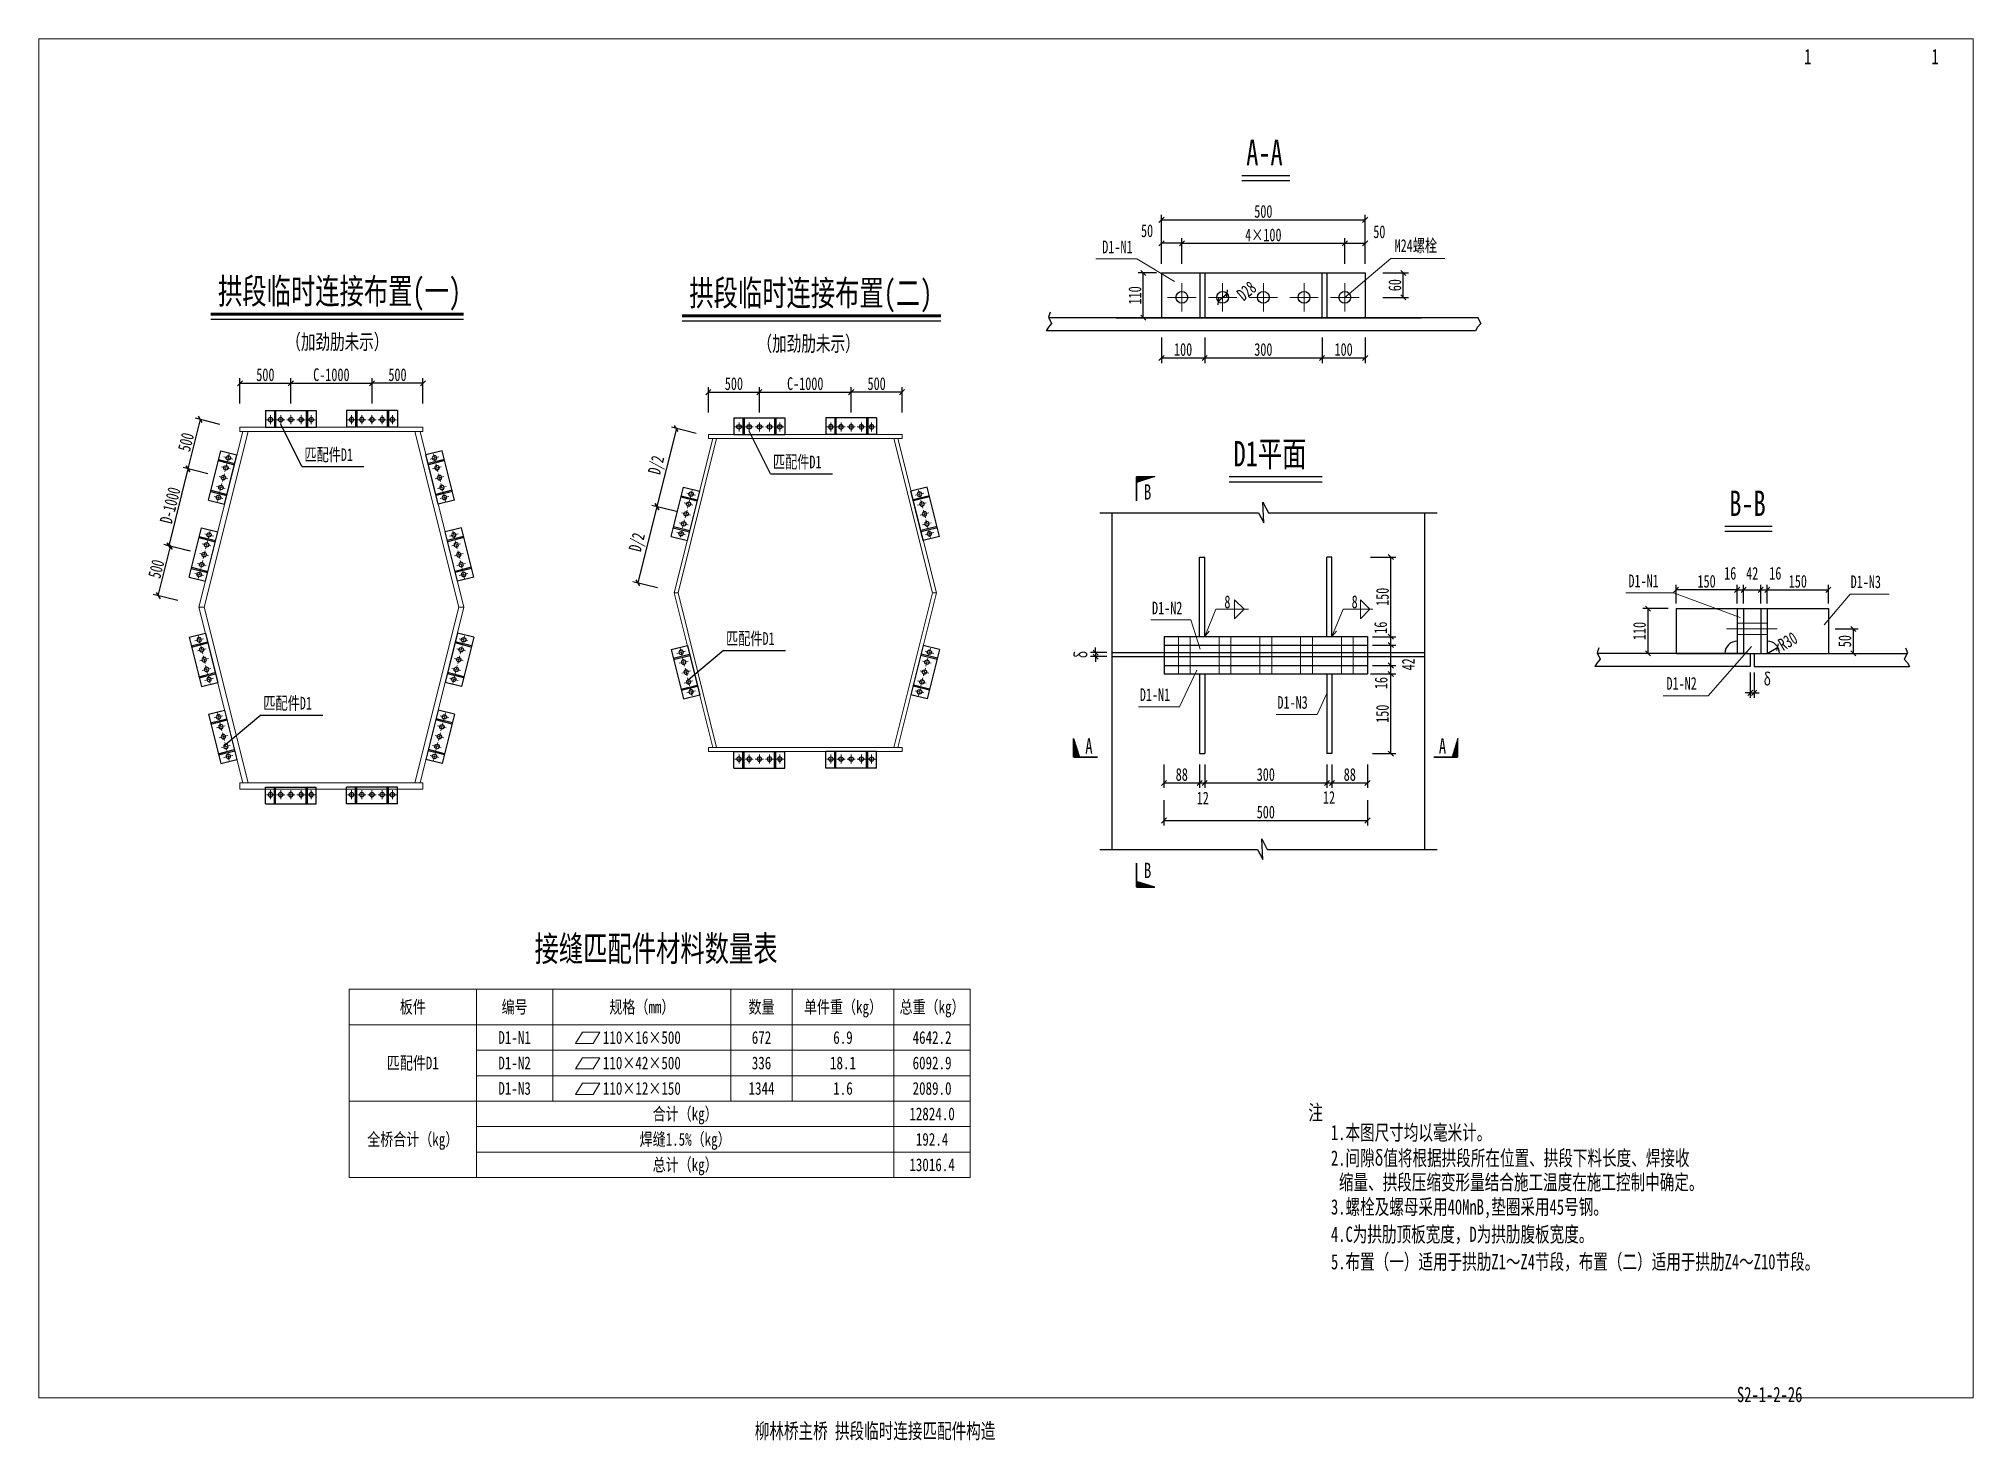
# Paper-space layout '拱段临时连接匹配件构造(一)' of a CAD drawing. Extents: x 481 to 861, y -44 to 232.
# The model-space entities are those that its viewports show. They can reach past a viewport. Long polylines and large blocks are cut down to what shows.
import ezdxf
from ezdxf.enums import TextEntityAlignment as Align

# ---------------------------------------------------------------- set-up
doc = ezdxf.new("R2010")
doc.units = 0
doc.header["$LTSCALE"] = 100
doc.header["$MEASUREMENT"] = 0
doc.linetypes.add('CENTER2', pattern=[1.125, 0.75, -0.125, 0.125, -0.125])
doc.linetypes.add('DASHED2', pattern=[0.375, 0.25, -0.125])
doc.layers.get('0').update_dxf_attribs({"linetype": 'CONTINUOUS'})
doc.layers.get('DEFPOINTS').update_dxf_attribs({"color": 8, "linetype": 'CONTINUOUS'})
for name, color, linetype, lineweight in [('center', 2, 'CENTER2', 13), ('dashed', 2, 'DASHED2', 15), ('text', 7, 'CONTINUOUS', 15), ('文字', 7, 'CONTINUOUS', 15), ('标注', 4, 'CONTINUOUS', 13), ('标题上划线', 6, 'CONTINUOUS', 60), ('横隔板', 6, 'CENTER2', 18), ('轮廓线', 3, 'CONTINUOUS', 25)]:
    doc.layers.add(name, color=color, linetype=linetype, lineweight=lineweight)
doc.styles.add('fs', font='仿宋_GB2312.ttf', dxfattribs={"width": 0.7})
doc.styles.get("Standard").update_dxf_attribs({"font": '仿宋_GB2312.ttf', "width": 0.7})
doc.styles.add('样式 1', font='仿宋_GB2312.ttf', dxfattribs={"width": 0.7})
doc.dimstyles.new('1', dxfattribs={"dimscale": 0, "dimtxt": 2.5, "dimasz": 1, "dimexe": 1, "dimexo": 2.5, "dimgap": 1, "dimtad": 1, "dimdec": 0, "dimlfac": 0.666667, "dimzin": 0, "dimdsep": 46, "dimtxsty": 'Standard', "dimblk": 'OBLIQUE', "dimcen": 0, "dimclrd": 256, "dimclre": 256, "dimadec": 0, "dimazin": 0, "dimtfac": 0.00144, "dimtdec": 0, "dimtofl": 0, "dimtmove": 2, "dimatfit": 3, "dimldrblk": 'OBLIQUE', "dimfxl": 4, "dimfxlon": 1, "dimtolj": 1, "dimtzin": 0, "dimarcsym": 0})

psp = doc.layouts.new('拱段临时连接匹配件构造(一)')

# ---------------------------------------------------------------- texts
at = {"layer": 'text', "style": '样式 1', "width": 0.7}
for s, height, p in [('接缝匹配件材料数量表', 5, (578.63, 50.38)), ('注', 3, (730.63, 19.19)), ('1.本图尺寸均以毫米计。', 3, (735.06, 15.26)), ('2.间隙δ值将根据拱段所在位置、拱段下料长度、焊接收', 3, (735.06, 10.25)), ('缩量、拱段压缩变形量结合施工温度在施工控制中确定。', 3, (736.62, 5.5)), ('3.螺栓及螺母采用40MnB,垫圈采用45号钢。', 3, (735.06, 0.65)), ('4.C为拱肋顶板宽度，D为拱肋腹板宽度。', 3, (735.06, -4.73)), ('5.布置（一）适用于拱肋Z1～Z4节段，布置（二）适用于拱肋Z4～Z10节段。', 3, (735.06, -10.12))]:
    psp.add_text(s, height=height, dxfattribs=at).set_placement(p)
for s, p in [('S2-1-2-26', (821.23, -34.7)), ('柳林桥主桥 拱段临时连接匹配件构造 ', (646.23, -41.8))]:
    psp.add_text(s, height=3, dxfattribs=at).set_placement(p, align=Align.MIDDLE)
at = {"layer": '文字', "linetype": 'Continuous', "style": 'fs', "width": 0.7}
for p in [(828.73, 228.1), (853.73, 228.1)]:
    psp.add_text('1', height=3, dxfattribs=at).set_placement(p, align=Align.MIDDLE)
at = {"layer": '标注', "color": 7, "style": '样式 1', "width": 0.75}
for s, p in [('板件', (554.71, 41.42)), ('编号', (574.71, 41.42)), ('规格（mm）', (599.71, 41.42)), ('数量', (623.21, 41.42)), ('单件重（kg）', (639.21, 41.42)), ('总重（kg）', (656.71, 41.42)), ('D1-N1', (574.71, 35.42)), ('110×16×500', (599.71, 35.42)), ('672', (623.21, 35.42)), ('6.9', (639.21, 35.42)), ('4642.2', (656.71, 35.42)), ('匹配件D1', (554.71, 30.42)), ('D1-N2', (574.71, 30.42)), ('110×42×500', (599.71, 30.42)), ('336', (623.21, 30.42)), ('18.1', (639.21, 30.42)), ('6092.9', (656.71, 30.42)), ('D1-N3', (574.71, 25.42)), ('110×12×150', (599.71, 25.42)), ('1344', (623.21, 25.42)), ('1.6', (639.21, 25.42)), ('2089.0', (656.71, 25.42)), ('合计（kg）', (608.21, 20.42)), ('12824.0', (656.71, 20.42)), ('全桥合计（kg）', (554.71, 15.42)), ('焊缝1.5%（kg）', (608.21, 15.42)), ('192.4', (656.71, 15.42)), ('总计（kg）', (608.21, 10.42)), ('13016.4', (656.71, 10.42))]:
    psp.add_text(s, height=2.5, dxfattribs=at).set_placement(p, align=Align.MIDDLE_CENTER)

msp = doc.modelspace()

# ---------------------------------------------------------------- texts
at = {"layer": 'text', "style": '样式 1', "width": 0.7}
for s, height, p in [('A-A', 250, (13914.1, 13438.6)), ('拱段临时连接布置(一)', 250, (3815.5, 12076.5)), ('拱段临时连接布置(二)', 250, (8444, 12058.6)), ('（加劲肋未示）', 150, (4486.1, 11628.9)), ('（加劲肋未示）', 150, (9114.6, 11611)), ('匹配件D1', 125, (4664.3, 10533)), ('D1平面', 250, (13789.7, 10479.7)), ('匹配件D1', 125, (9265.5, 10462.1)), ('B-B', 250, (18658.6, 9992.9)), ('匹配件D1', 125, (8805, 8727.3)), ('匹配件D1', 125, (4260.6, 8092.6))]:
    msp.add_text(s, height=height, dxfattribs=at).set_placement(p)
at = {"layer": '标注', "style": '样式 1', "width": 0.7}
for s, p in [('D1-N1', (12500.1, 12573.5)), ('M24螺栓', (15371, 12586.5)), ('D1-N1', (17667.3, 9293.6)), ('D1-N3', (19850, 9284.7)), ('D1-N2', (12988.7, 9027.5)), ('8', (13699.2, 9087.7)), ('8', (14949.2, 9087.7)), ('D1-N2', (18040.9, 8286.5)), ('D1-N1', (12868.6, 8176)), ('D1-N3', (14220.1, 8100))]:
    msp.add_text(s, height=125, dxfattribs=at).set_placement(p)

# ---------------------------------------------------------------- blocks, each defined once
blk = doc.blocks.new('_Oblique')
at = {"color": 0, "linetype": 'ByBlock', "lineweight": -2}
blk.add_line((-0.5, -0.5), (0.5, 0.5), dxfattribs=at)
blk = doc.blocks.new('*D29')
at = {"layer": 'DEFPOINTS', "color": 0, "transparency": 16777216}
for p in [(12903, 12380), (13082, 12380), (13082, 11940)]:
    blk.add_point(p, dxfattribs=at)
at = {"layer": '标注', "lineweight": -2, "transparency": 16777216}
for p, q in [((13032, 12380), (12853, 12380)), ((12903, 11940), (12903, 12380)), ((13032, 11940), (12853, 11940))]:
    blk.add_line(p, q, dxfattribs=at)
at = {"layer": '标注', "lineweight": -2, "transparency": 16777216, "xscale": 50.00000001067468, "yscale": 50.00000001067468, "zscale": 50.00000001067468}
for p, rotation in [((12903, 12380), 90), ((12903, 11940), 270)]:
    blk.add_blockref('_Oblique', p, dxfattribs=dict(at, rotation=rotation))
at = {"layer": '标注', "transparency": 16777216, "insert": (12821, 12160), "char_height": 125, "attachment_point": 5, "rotation": 90}
blk.add_mtext('\\A1;110', dxfattribs=at)
blk = doc.blocks.new('*D30')
at = {"layer": 'DEFPOINTS', "color": 0, "transparency": 16777216}
for p in [(13082, 12671), (13082, 12402), (13282, 12402)]:
    blk.add_point(p, dxfattribs=at)
at = {"layer": '标注', "lineweight": -2, "transparency": 16777216}
for p, q in [((13082, 12471), (13082, 12721)), ((13282, 12671), (13082, 12671)), ((13282, 12471), (13282, 12721))]:
    blk.add_line(p, q, dxfattribs=at)
at = {"layer": '标注', "lineweight": -2, "transparency": 16777216, "xscale": 50.00000001067468, "yscale": 50.00000001067468, "zscale": 50.00000001067468, "rotation": 180}
blk.add_blockref('_Oblique', (13082, 12671), dxfattribs=at)
at = {"layer": '标注', "lineweight": -2, "transparency": 16777216, "xscale": 50.00000001067468, "yscale": 50.00000001067468, "zscale": 50.00000001067468}
blk.add_blockref('_Oblique', (13282, 12671), dxfattribs=at)
at = {"layer": '标注', "transparency": 16777216, "insert": (12940, 12794), "char_height": 125, "attachment_point": 5}
blk.add_mtext('\\A1;50', dxfattribs=at)
blk = doc.blocks.new('*D31')
at = {"layer": 'DEFPOINTS', "color": 0, "transparency": 16777216}
for p in [(14882, 12671), (13282, 12402), (14882, 12402)]:
    blk.add_point(p, dxfattribs=at)
at = {"layer": '标注', "lineweight": -2, "transparency": 16777216}
for p, q in [((13282, 12471), (13282, 12721)), ((13282, 12671), (14882, 12671)), ((14882, 12471), (14882, 12721))]:
    blk.add_line(p, q, dxfattribs=at)
at = {"layer": '标注', "lineweight": -2, "transparency": 16777216, "xscale": 50.00000001067468, "yscale": 50.00000001067468, "zscale": 50.00000001067468, "rotation": 180}
blk.add_blockref('_Oblique', (13282, 12671), dxfattribs=at)
at = {"layer": '标注', "lineweight": -2, "transparency": 16777216, "xscale": 50.00000001067468, "yscale": 50.00000001067468, "zscale": 50.00000001067468}
blk.add_blockref('_Oblique', (14882, 12671), dxfattribs=at)
at = {"layer": '标注', "transparency": 16777216, "insert": (14082, 12753), "char_height": 125, "attachment_point": 5}
blk.add_mtext('\\A1;4×100', dxfattribs=at)
blk = doc.blocks.new('*D32')
at = {"layer": 'DEFPOINTS', "color": 0, "transparency": 16777216}
for p in [(15082, 12671), (14882, 12402), (15082, 12402)]:
    blk.add_point(p, dxfattribs=at)
at = {"layer": '标注', "lineweight": -2, "transparency": 16777216}
for p, q in [((14882, 12471), (14882, 12721)), ((14882, 12671), (15082, 12671)), ((15082, 12471), (15082, 12721))]:
    blk.add_line(p, q, dxfattribs=at)
at = {"layer": '标注', "lineweight": -2, "transparency": 16777216, "xscale": 50.00000001067468, "yscale": 50.00000001067468, "zscale": 50.00000001067468, "rotation": 180}
blk.add_blockref('_Oblique', (14882, 12671), dxfattribs=at)
at = {"layer": '标注', "lineweight": -2, "transparency": 16777216, "xscale": 50.00000001067468, "yscale": 50.00000001067468, "zscale": 50.00000001067468}
blk.add_blockref('_Oblique', (15082, 12671), dxfattribs=at)
at = {"layer": '标注', "transparency": 16777216, "insert": (15221, 12784), "char_height": 125, "attachment_point": 5}
blk.add_mtext('\\A1;50', dxfattribs=at)
blk = doc.blocks.new('*D33')
at = {"layer": 'DEFPOINTS', "color": 0, "transparency": 16777216}
for p in [(15082, 12902), (13082, 12452), (15082, 12452)]:
    blk.add_point(p, dxfattribs=at)
at = {"layer": '标注', "lineweight": -2, "transparency": 16777216}
for p, q in [((13082, 12702), (13082, 12952)), ((15082, 12702), (15082, 12952)), ((13082, 12902), (15082, 12902))]:
    blk.add_line(p, q, dxfattribs=at)
at = {"layer": '标注', "lineweight": -2, "transparency": 16777216, "xscale": 50.00000001067468, "yscale": 50.00000001067468, "zscale": 50.00000001067468, "rotation": 180}
blk.add_blockref('_Oblique', (13082, 12902), dxfattribs=at)
at = {"layer": '标注', "lineweight": -2, "transparency": 16777216, "xscale": 50.00000001067468, "yscale": 50.00000001067468, "zscale": 50.00000001067468}
blk.add_blockref('_Oblique', (15082, 12902), dxfattribs=at)
at = {"layer": '标注', "transparency": 16777216, "insert": (14082, 12984), "char_height": 125, "attachment_point": 5}
blk.add_mtext('\\A1;500', dxfattribs=at)
blk = doc.blocks.new('*D34')
at = {"layer": 'DEFPOINTS', "color": 0, "transparency": 16777216}
for p in [(15117, 12380), (15456, 12380), (15117, 12140)]:
    blk.add_point(p, dxfattribs=at)
at = {"layer": '标注', "lineweight": -2, "transparency": 16777216}
for p, q in [((15256, 12380), (15506, 12380)), ((15456, 12140), (15456, 12380)), ((15256, 12140), (15506, 12140))]:
    blk.add_line(p, q, dxfattribs=at)
at = {"layer": '标注', "lineweight": -2, "transparency": 16777216, "xscale": 50.00000001067468, "yscale": 50.00000001067468, "zscale": 50.00000001067468}
for p, rotation in [((15456, 12380), 90), ((15456, 12140), 270)]:
    blk.add_blockref('_Oblique', p, dxfattribs=dict(at, rotation=rotation))
at = {"layer": '标注', "transparency": 16777216, "insert": (15374, 12260), "char_height": 125, "attachment_point": 5, "rotation": 90}
blk.add_mtext('\\A1;60', dxfattribs=at)
blk = doc.blocks.new('*D35')
at = {"layer": 'DEFPOINTS', "color": 0, "transparency": 16777216}
for p in [(18799, 9268), (18735, 9084), (18799, 9084)]:
    blk.add_point(p, dxfattribs=at)
at = {"layer": '标注', "lineweight": -2, "transparency": 16777216}
for p, q in [((18735, 9134), (18735, 9318)), ((18799, 9134), (18799, 9318)), ((18735, 9268), (18799, 9268))]:
    blk.add_line(p, q, dxfattribs=at)
at = {"layer": '标注', "lineweight": -2, "transparency": 16777216, "xscale": 50.00000001067468, "yscale": 50.00000001067468, "zscale": 50.00000001067468, "rotation": 180}
blk.add_blockref('_Oblique', (18735, 9268), dxfattribs=at)
at = {"layer": '标注', "lineweight": -2, "transparency": 16777216, "xscale": 50.00000001067468, "yscale": 50.00000001067468, "zscale": 50.00000001067468}
blk.add_blockref('_Oblique', (18799, 9268), dxfattribs=at)
at = {"layer": '标注', "transparency": 16777216, "insert": (18667, 9430), "char_height": 125, "attachment_point": 5}
blk.add_mtext('\\A1;16', dxfattribs=at)
blk = doc.blocks.new('*D36')
at = {"layer": 'DEFPOINTS', "color": 0, "transparency": 16777216}
for p in [(18967, 9268), (18799, 9084), (18967, 9084)]:
    blk.add_point(p, dxfattribs=at)
at = {"layer": '标注', "lineweight": -2, "transparency": 16777216}
for p, q in [((18799, 9134), (18799, 9318)), ((18967, 9134), (18967, 9318)), ((18799, 9268), (18967, 9268))]:
    blk.add_line(p, q, dxfattribs=at)
at = {"layer": '标注', "lineweight": -2, "transparency": 16777216, "xscale": 50.00000001067468, "yscale": 50.00000001067468, "zscale": 50.00000001067468, "rotation": 180}
blk.add_blockref('_Oblique', (18799, 9268), dxfattribs=at)
at = {"layer": '标注', "lineweight": -2, "transparency": 16777216, "xscale": 50.00000001067468, "yscale": 50.00000001067468, "zscale": 50.00000001067468}
blk.add_blockref('_Oblique', (18967, 9268), dxfattribs=at)
at = {"layer": '标注', "transparency": 16777216, "insert": (18883, 9430), "char_height": 125, "attachment_point": 5}
blk.add_mtext('\\A1;42', dxfattribs=at)
blk = doc.blocks.new('*D37')
at = {"layer": 'DEFPOINTS', "color": 0, "transparency": 16777216}
for p in [(19031, 9268), (18967, 9084), (19031, 9084)]:
    blk.add_point(p, dxfattribs=at)
at = {"layer": '标注', "lineweight": -2, "transparency": 16777216}
for p, q in [((18967, 9134), (18967, 9318)), ((19031, 9134), (19031, 9318)), ((18967, 9268), (19031, 9268))]:
    blk.add_line(p, q, dxfattribs=at)
at = {"layer": '标注', "lineweight": -2, "transparency": 16777216, "xscale": 50.00000001067468, "yscale": 50.00000001067468, "zscale": 50.00000001067468, "rotation": 180}
blk.add_blockref('_Oblique', (18967, 9268), dxfattribs=at)
at = {"layer": '标注', "lineweight": -2, "transparency": 16777216, "xscale": 50.00000001067468, "yscale": 50.00000001067468, "zscale": 50.00000001067468}
blk.add_blockref('_Oblique', (19031, 9268), dxfattribs=at)
at = {"layer": '标注', "transparency": 16777216, "insert": (19110, 9430), "char_height": 125, "attachment_point": 5}
blk.add_mtext('\\A1;16', dxfattribs=at)
blk = doc.blocks.new('*D38')
at = {"layer": 'DEFPOINTS', "color": 0, "transparency": 16777216}
for p in [(18135, 9268), (18135, 9084), (18735, 9084)]:
    blk.add_point(p, dxfattribs=at)
at = {"layer": '标注', "lineweight": -2, "transparency": 16777216}
for p, q in [((18135, 9134), (18135, 9318)), ((18735, 9134), (18735, 9318)), ((18735, 9268), (18135, 9268))]:
    blk.add_line(p, q, dxfattribs=at)
at = {"layer": '标注', "lineweight": -2, "transparency": 16777216, "xscale": 50.00000001067468, "yscale": 50.00000001067468, "zscale": 50.00000001067468, "rotation": 180}
blk.add_blockref('_Oblique', (18135, 9268), dxfattribs=at)
at = {"layer": '标注', "lineweight": -2, "transparency": 16777216, "xscale": 50.00000001067468, "yscale": 50.00000001067468, "zscale": 50.00000001067468}
blk.add_blockref('_Oblique', (18735, 9268), dxfattribs=at)
at = {"layer": '标注', "transparency": 16777216, "insert": (18435, 9351), "char_height": 125, "attachment_point": 5}
blk.add_mtext('\\A1;150', dxfattribs=at)
blk = doc.blocks.new('*D39')
at = {"layer": 'DEFPOINTS', "color": 0, "transparency": 16777216}
for p in [(19631, 9268), (19031, 9084), (19631, 9084)]:
    blk.add_point(p, dxfattribs=at)
at = {"layer": '标注', "lineweight": -2, "transparency": 16777216}
for p, q in [((19031, 9134), (19031, 9318)), ((19631, 9134), (19631, 9318)), ((19031, 9268), (19631, 9268))]:
    blk.add_line(p, q, dxfattribs=at)
at = {"layer": '标注', "lineweight": -2, "transparency": 16777216, "xscale": 50.00000001067468, "yscale": 50.00000001067468, "zscale": 50.00000001067468, "rotation": 180}
blk.add_blockref('_Oblique', (19031, 9268), dxfattribs=at)
at = {"layer": '标注', "lineweight": -2, "transparency": 16777216, "xscale": 50.00000001067468, "yscale": 50.00000001067468, "zscale": 50.00000001067468}
blk.add_blockref('_Oblique', (19631, 9268), dxfattribs=at)
at = {"layer": '标注', "transparency": 16777216, "insert": (19331, 9351), "char_height": 125, "attachment_point": 5}
blk.add_mtext('\\A1;150', dxfattribs=at)
blk = doc.blocks.new('*D40')
at = {"layer": 'DEFPOINTS', "color": 0, "transparency": 16777216}
for p in [(18135, 9084), (17859, 8644), (18135, 8644)]:
    blk.add_point(p, dxfattribs=at)
at = {"layer": '标注', "lineweight": -2, "transparency": 16777216}
for p, q in [((18059, 9084), (17809, 9084)), ((17859, 9084), (17859, 8644)), ((18059, 8644), (17809, 8644))]:
    blk.add_line(p, q, dxfattribs=at)
at = {"layer": '标注', "lineweight": -2, "transparency": 16777216, "xscale": 50.00000001067468, "yscale": 50.00000001067468, "zscale": 50.00000001067468}
for p, rotation in [((17859, 9084), 90), ((17859, 8644), 270)]:
    blk.add_blockref('_Oblique', p, dxfattribs=dict(at, rotation=rotation))
at = {"layer": '标注', "transparency": 16777216, "insert": (17776, 8864), "char_height": 125, "attachment_point": 5, "rotation": 90}
blk.add_mtext('\\A1;110', dxfattribs=at)
blk = doc.blocks.new('*D41')
at = {"layer": 'DEFPOINTS', "color": 0, "transparency": 16777216}
for p in [(19647, 8884), (19647, 8644), (19875, 8644)]:
    blk.add_point(p, dxfattribs=at)
at = {"layer": '标注', "lineweight": -2, "transparency": 16777216}
for p, q in [((19697, 8884), (19925, 8884)), ((19875, 8884), (19875, 8644)), ((19697, 8644), (19925, 8644))]:
    blk.add_line(p, q, dxfattribs=at)
at = {"layer": '标注', "lineweight": -2, "transparency": 16777216, "xscale": 50.00000001067468, "yscale": 50.00000001067468, "zscale": 50.00000001067468}
for p, rotation in [((19875, 8884), 90), ((19875, 8644), 270)]:
    blk.add_blockref('_Oblique', p, dxfattribs=dict(at, rotation=rotation))
at = {"layer": '标注', "transparency": 16777216, "insert": (19793, 8764), "char_height": 125, "attachment_point": 5, "rotation": 90}
blk.add_mtext('\\A1;50', dxfattribs=at)
blk = doc.blocks.new('*D42')
at = {"layer": 'DEFPOINTS', "color": 0, "transparency": 16777216}
for p in [(18864, 8516), (18902, 8516), (18902, 8256)]:
    blk.add_point(p, dxfattribs=at)
at = {"layer": '标注', "lineweight": -2, "transparency": 16777216}
for p, q in [((18864, 8456), (18864, 8206)), ((18902, 8456), (18902, 8206)), ((18864, 8256), (18814, 8256)), ((18864, 8256), (18902, 8256)), ((18902, 8256), (18952, 8256))]:
    blk.add_line(p, q, dxfattribs=at)
at = {"layer": '标注', "lineweight": -2, "transparency": 16777216, "xscale": 50.00000001067468, "yscale": 50.00000001067468, "zscale": 50.00000001067468}
blk.add_blockref('_Oblique', (18864, 8256), dxfattribs=at)
at = {"layer": '标注', "lineweight": -2, "transparency": 16777216, "xscale": 50.00000001067468, "yscale": 50.00000001067468, "zscale": 50.00000001067468, "rotation": 180}
blk.add_blockref('_Oblique', (18902, 8256), dxfattribs=at)
at = {"layer": '标注', "transparency": 16777216, "insert": (19031, 8390), "char_height": 125, "attachment_point": 5}
blk.add_mtext('\\A1;δ', dxfattribs=at)
blk = doc.blocks.new('*D43')
at = {"layer": 'DEFPOINTS', "color": 0, "transparency": 16777216}
for p in [(19031, 8644), (19134, 8705)]:
    blk.add_point(p, dxfattribs=at)
at = {"layer": '标注', "lineweight": -2, "transparency": 16777216}
blk.add_line((19031, 8644), (19134, 8705), dxfattribs=at)
at = {"layer": '标注', "lineweight": -2, "transparency": 16777216, "xscale": 50.00000001067468, "yscale": 50.00000001067468, "zscale": 50.00000001067468, "rotation": 30.55416123233476}
blk.add_blockref('_Oblique', (19134, 8705), dxfattribs=at)
at = {"layer": '标注', "transparency": 16777216, "insert": (19233, 8763), "char_height": 125, "attachment_point": 5, "rotation": 30.5542}
blk.add_mtext('\\A1;R30', dxfattribs=at)
blk = doc.blocks.new('*D44')
at = {"layer": 'DEFPOINTS', "color": 0, "transparency": 16777216}
for p in [(13726, 12178), (13638, 12103)]:
    blk.add_point(p, dxfattribs=at)
at = {"layer": '标注', "lineweight": -2, "transparency": 16777216}
blk.add_line((13638, 12103), (13726, 12178), dxfattribs=at)
at = {"layer": '标注', "lineweight": -2, "transparency": 16777216, "xscale": 50.00000001067468, "yscale": 50.00000001067468, "zscale": 50.00000001067468}
for p, rotation in [((13726, 12178), 40.21771954546676), ((13638, 12103), 220.2177195454668)]:
    blk.add_blockref('_Oblique', p, dxfattribs=dict(at, rotation=rotation))
at = {"layer": '标注', "transparency": 16777216, "insert": (13917, 12203), "char_height": 125, "attachment_point": 5, "rotation": 40.2177}
blk.add_mtext('\\A1;D28', dxfattribs=at)
blk = doc.blocks.new('*D45')
at = {"layer": 'DEFPOINTS', "color": 0, "transparency": 16777216}
for p in [(12435, 8612), (12596, 8652), (12596, 8612)]:
    blk.add_point(p, dxfattribs=at)
at = {"layer": '标注', "lineweight": -2, "transparency": 16777216}
for p, q in [((12546, 8652), (12385, 8652)), ((12546, 8612), (12385, 8612)), ((12435, 8652), (12435, 8702)), ((12435, 8652), (12435, 8612)), ((12435, 8612), (12435, 8562))]:
    blk.add_line(p, q, dxfattribs=at)
at = {"layer": '标注', "lineweight": -2, "transparency": 16777216, "xscale": 50.00000001067468, "yscale": 50.00000001067468, "zscale": 50.00000001067468}
for p, rotation in [((12435, 8652), 270), ((12435, 8612), 90)]:
    blk.add_blockref('_Oblique', p, dxfattribs=dict(at, rotation=rotation))
at = {"layer": '标注', "transparency": 16777216, "insert": (12292, 8632), "char_height": 125, "attachment_point": 5, "rotation": 90}
blk.add_mtext('\\A1;δ', dxfattribs=at)
blk = doc.blocks.new('*D46')
at = {"layer": 'DEFPOINTS', "color": 0, "transparency": 16777216}
for p in [(13106, 7604), (13456, 7604), (13456, 7372)]:
    blk.add_point(p, dxfattribs=at)
at = {"layer": '标注', "lineweight": -2, "transparency": 16777216}
for p, q in [((13106, 7554), (13106, 7322)), ((13456, 7554), (13456, 7322)), ((13106, 7372), (13456, 7372))]:
    blk.add_line(p, q, dxfattribs=at)
at = {"layer": '标注', "lineweight": -2, "transparency": 16777216, "xscale": 50.00000001067468, "yscale": 50.00000001067468, "zscale": 50.00000001067468, "rotation": 180}
blk.add_blockref('_Oblique', (13106, 7372), dxfattribs=at)
at = {"layer": '标注', "lineweight": -2, "transparency": 16777216, "xscale": 50.00000001067468, "yscale": 50.00000001067468, "zscale": 50.00000001067468}
blk.add_blockref('_Oblique', (13456, 7372), dxfattribs=at)
at = {"layer": '标注', "transparency": 16777216, "insert": (13281, 7454), "char_height": 125, "attachment_point": 5}
blk.add_mtext('\\A1;88', dxfattribs=at)
blk = doc.blocks.new('*D47')
at = {"layer": 'DEFPOINTS', "color": 0, "transparency": 16777216}
for p in [(13456, 7604), (13506, 7604), (13506, 7372)]:
    blk.add_point(p, dxfattribs=at)
at = {"layer": '标注', "lineweight": -2, "transparency": 16777216}
for p, q in [((13456, 7554), (13456, 7322)), ((13506, 7554), (13506, 7322)), ((13456, 7372), (13506, 7372))]:
    blk.add_line(p, q, dxfattribs=at)
at = {"layer": '标注', "lineweight": -2, "transparency": 16777216, "xscale": 50.00000001067468, "yscale": 50.00000001067468, "zscale": 50.00000001067468, "rotation": 180}
blk.add_blockref('_Oblique', (13456, 7372), dxfattribs=at)
at = {"layer": '标注', "lineweight": -2, "transparency": 16777216, "xscale": 50.00000001067468, "yscale": 50.00000001067468, "zscale": 50.00000001067468}
blk.add_blockref('_Oblique', (13506, 7372), dxfattribs=at)
at = {"layer": '标注', "transparency": 16777216, "insert": (13487, 7223), "char_height": 125, "attachment_point": 5}
blk.add_mtext('\\A1;12', dxfattribs=at)
blk = doc.blocks.new('*D48')
at = {"layer": 'DEFPOINTS', "color": 0, "transparency": 16777216}
for p in [(13506, 7604), (14706, 7604), (14706, 7372)]:
    blk.add_point(p, dxfattribs=at)
at = {"layer": '标注', "lineweight": -2, "transparency": 16777216}
for p, q in [((13506, 7554), (13506, 7322)), ((14706, 7554), (14706, 7322)), ((13506, 7372), (14706, 7372))]:
    blk.add_line(p, q, dxfattribs=at)
at = {"layer": '标注', "lineweight": -2, "transparency": 16777216, "xscale": 50.00000001067468, "yscale": 50.00000001067468, "zscale": 50.00000001067468, "rotation": 180}
blk.add_blockref('_Oblique', (13506, 7372), dxfattribs=at)
at = {"layer": '标注', "lineweight": -2, "transparency": 16777216, "xscale": 50.00000001067468, "yscale": 50.00000001067468, "zscale": 50.00000001067468}
blk.add_blockref('_Oblique', (14706, 7372), dxfattribs=at)
at = {"layer": '标注', "transparency": 16777216, "insert": (14106, 7454), "char_height": 125, "attachment_point": 5}
blk.add_mtext('\\A1;300', dxfattribs=at)
blk = doc.blocks.new('*D49')
at = {"layer": 'DEFPOINTS', "color": 0, "transparency": 16777216}
for p in [(14706, 7604), (14756, 7604), (14756, 7372)]:
    blk.add_point(p, dxfattribs=at)
at = {"layer": '标注', "lineweight": -2, "transparency": 16777216}
for p, q in [((14706, 7554), (14706, 7322)), ((14756, 7554), (14756, 7322)), ((14706, 7372), (14756, 7372))]:
    blk.add_line(p, q, dxfattribs=at)
at = {"layer": '标注', "lineweight": -2, "transparency": 16777216, "xscale": 50.00000001067468, "yscale": 50.00000001067468, "zscale": 50.00000001067468, "rotation": 180}
blk.add_blockref('_Oblique', (14706, 7372), dxfattribs=at)
at = {"layer": '标注', "lineweight": -2, "transparency": 16777216, "xscale": 50.00000001067468, "yscale": 50.00000001067468, "zscale": 50.00000001067468}
blk.add_blockref('_Oblique', (14756, 7372), dxfattribs=at)
at = {"layer": '标注', "transparency": 16777216, "insert": (14727, 7229), "char_height": 125, "attachment_point": 5}
blk.add_mtext('\\A1;12', dxfattribs=at)
blk = doc.blocks.new('*D50')
at = {"layer": 'DEFPOINTS', "color": 0, "transparency": 16777216}
for p in [(14756, 7604), (15105, 7604), (15105, 7372)]:
    blk.add_point(p, dxfattribs=at)
at = {"layer": '标注', "lineweight": -2, "transparency": 16777216}
for p, q in [((14756, 7554), (14756, 7322)), ((15105, 7554), (15105, 7322)), ((14756, 7372), (15105, 7372))]:
    blk.add_line(p, q, dxfattribs=at)
at = {"layer": '标注', "lineweight": -2, "transparency": 16777216, "xscale": 50.00000001067468, "yscale": 50.00000001067468, "zscale": 50.00000001067468, "rotation": 180}
blk.add_blockref('_Oblique', (14756, 7372), dxfattribs=at)
at = {"layer": '标注', "lineweight": -2, "transparency": 16777216, "xscale": 50.00000001067468, "yscale": 50.00000001067468, "zscale": 50.00000001067468}
blk.add_blockref('_Oblique', (15105, 7372), dxfattribs=at)
at = {"layer": '标注', "transparency": 16777216, "insert": (14931, 7454), "char_height": 125, "attachment_point": 5}
blk.add_mtext('\\A1;88', dxfattribs=at)
blk = doc.blocks.new('*D51')
at = {"layer": 'DEFPOINTS', "color": 0, "transparency": 16777216}
for p in [(13106, 7554), (15105, 7554), (15105, 7003)]:
    blk.add_point(p, dxfattribs=at)
at = {"layer": '标注', "lineweight": -2, "transparency": 16777216}
for p, q in [((13106, 7203), (13106, 6953)), ((15105, 7203), (15105, 6953)), ((13106, 7003), (15105, 7003))]:
    blk.add_line(p, q, dxfattribs=at)
at = {"layer": '标注', "lineweight": -2, "transparency": 16777216, "xscale": 50.00000001067468, "yscale": 50.00000001067468, "zscale": 50.00000001067468, "rotation": 180}
blk.add_blockref('_Oblique', (13106, 7003), dxfattribs=at)
at = {"layer": '标注', "lineweight": -2, "transparency": 16777216, "xscale": 50.00000001067468, "yscale": 50.00000001067468, "zscale": 50.00000001067468}
blk.add_blockref('_Oblique', (15105, 7003), dxfattribs=at)
at = {"layer": '标注', "transparency": 16777216, "insert": (14106, 7085), "char_height": 125, "attachment_point": 5}
blk.add_mtext('\\A1;500', dxfattribs=at)
blk = doc.blocks.new('*D52')
at = {"layer": 'DEFPOINTS', "color": 0, "transparency": 16777216}
for p in [(15105, 8525), (15105, 8442), (15334, 8525)]:
    blk.add_point(p, dxfattribs=at)
at = {"layer": '标注', "lineweight": -2, "transparency": 16777216}
for p, q in [((15155, 8525), (15384, 8525)), ((15155, 8442), (15384, 8442)), ((15334, 8442), (15334, 8525))]:
    blk.add_line(p, q, dxfattribs=at)
at = {"layer": '标注', "lineweight": -2, "transparency": 16777216, "xscale": 50.00000001067468, "yscale": 50.00000001067468, "zscale": 50.00000001067468}
for p, rotation in [((15334, 8525), 90), ((15334, 8442), 270)]:
    blk.add_blockref('_Oblique', p, dxfattribs=dict(at, rotation=rotation))
at = {"layer": '标注', "transparency": 16777216, "insert": (15239, 8352), "char_height": 125, "attachment_point": 5, "rotation": 90}
blk.add_mtext('\\A1;16', dxfattribs=at)
blk = doc.blocks.new('*D53')
at = {"layer": 'DEFPOINTS', "color": 0, "transparency": 16777216}
for p in [(15105, 8725), (15334, 8725), (15105, 8525)]:
    blk.add_point(p, dxfattribs=at)
at = {"layer": '标注', "lineweight": -2, "transparency": 16777216}
for p, q in [((15155, 8725), (15384, 8725)), ((15334, 8525), (15334, 8725)), ((15155, 8525), (15384, 8525))]:
    blk.add_line(p, q, dxfattribs=at)
at = {"layer": '标注', "lineweight": -2, "transparency": 16777216, "xscale": 50.00000001067468, "yscale": 50.00000001067468, "zscale": 50.00000001067468}
for p, rotation in [((15334, 8725), 90), ((15334, 8525), 270)]:
    blk.add_blockref('_Oblique', p, dxfattribs=dict(at, rotation=rotation))
at = {"layer": '标注', "transparency": 16777216, "insert": (15505, 8536), "char_height": 125, "attachment_point": 5, "rotation": 90}
blk.add_mtext('\\A1;42', dxfattribs=at)
blk = doc.blocks.new('*D54')
at = {"layer": 'DEFPOINTS', "color": 0, "transparency": 16777216}
for p in [(15105, 8808), (15334, 8808), (15105, 8725)]:
    blk.add_point(p, dxfattribs=at)
at = {"layer": '标注', "lineweight": -2, "transparency": 16777216}
for p, q in [((15155, 8808), (15384, 8808)), ((15334, 8725), (15334, 8808)), ((15155, 8725), (15384, 8725))]:
    blk.add_line(p, q, dxfattribs=at)
at = {"layer": '标注', "lineweight": -2, "transparency": 16777216, "xscale": 50.00000001067468, "yscale": 50.00000001067468, "zscale": 50.00000001067468}
for p, rotation in [((15334, 8808), 90), ((15334, 8725), 270)]:
    blk.add_blockref('_Oblique', p, dxfattribs=dict(at, rotation=rotation))
at = {"layer": '标注', "transparency": 16777216, "insert": (15234, 8896), "char_height": 125, "attachment_point": 5, "rotation": 90}
blk.add_mtext('\\A1;16', dxfattribs=at)
blk = doc.blocks.new('LIANJIE')
at = {"layer": 'center', "linetype": 'CENTER2', "ltscale": 0.6}
for p, q in [((-240, 75), (-160, 75)), ((-200, 119), (-200, 31)), ((-140, 75), (-60, 75)), ((-100, 119), (-100, 31)), ((-40, 75), (40, 75)), ((0, 119), (0, 31)), ((60, 75), (140, 75)), ((100, 119), (100, 31)), ((160, 75), (240, 75)), ((200, 119), (200, 31))]:
    blk.add_line(p, q, dxfattribs=at)
at = {"layer": '轮廓线', "ltscale": 4}
for p, q in [((-250, 165), (-250, 0)), ((-250, 0), (250, 0)), ((-162, 165), (-162, 0)), ((-150, 165), (-150, 0)), ((150, 165), (150, 0)), ((162, 165), (162, 0)), ((250, 165), (250, 0))]:
    blk.add_line(p, q, dxfattribs=at)
at = {"layer": '轮廓线', "ltscale": 200}
blk.add_line((-250, 165), (250, 165), dxfattribs=at)
at = {"layer": '轮廓线'}
for centre in [(-200, 75), (-100, 75), (0, 75), (100, 75), (200, 75)]:
    blk.add_circle(centre, 21.7, dxfattribs=at)
blk = doc.blocks.new('*D98')
at = {"layer": 'DEFPOINTS', "color": 0, "transparency": 16777216}
for p in [(4531, 11297), (4031, 10864), (4531, 10864)]:
    blk.add_point(p, dxfattribs=at)
at = {"layer": '标注', "lineweight": -2, "transparency": 16777216}
for p, q in [((4031, 11097), (4031, 11347)), ((4031, 11297), (4531, 11297)), ((4531, 11097), (4531, 11347))]:
    blk.add_line(p, q, dxfattribs=at)
at = {"layer": '标注', "lineweight": -2, "transparency": 16777216, "xscale": 50.00000001067468, "yscale": 50.00000001067468, "zscale": 50.00000001067468, "rotation": 180}
blk.add_blockref('_Oblique', (4031, 11297), dxfattribs=at)
at = {"layer": '标注', "lineweight": -2, "transparency": 16777216, "xscale": 50.00000001067468, "yscale": 50.00000001067468, "zscale": 50.00000001067468}
blk.add_blockref('_Oblique', (4531, 11297), dxfattribs=at)
at = {"layer": '标注', "transparency": 16777216, "insert": (4281, 11380), "char_height": 125, "attachment_point": 5}
blk.add_mtext('\\A1;500', dxfattribs=at)
blk = doc.blocks.new('*D99')
at = {"layer": 'DEFPOINTS', "color": 0, "transparency": 16777216}
for p in [(5328, 11297), (5328, 10864), (5828, 10864)]:
    blk.add_point(p, dxfattribs=at)
at = {"layer": '标注', "lineweight": -2, "transparency": 16777216}
for p, q in [((5328, 11097), (5328, 11347)), ((5828, 11297), (5328, 11297)), ((5828, 11097), (5828, 11347))]:
    blk.add_line(p, q, dxfattribs=at)
at = {"layer": '标注', "lineweight": -2, "transparency": 16777216, "xscale": 50.00000001067468, "yscale": 50.00000001067468, "zscale": 50.00000001067468, "rotation": 180}
blk.add_blockref('_Oblique', (5328, 11297), dxfattribs=at)
at = {"layer": '标注', "lineweight": -2, "transparency": 16777216, "xscale": 50.00000001067468, "yscale": 50.00000001067468, "zscale": 50.00000001067468}
blk.add_blockref('_Oblique', (5828, 11297), dxfattribs=at)
at = {"layer": '标注', "transparency": 16777216, "insert": (5578, 11380), "char_height": 125, "attachment_point": 5}
blk.add_mtext('\\A1;500', dxfattribs=at)
blk = doc.blocks.new('*D100')
at = {"layer": 'DEFPOINTS', "color": 0, "transparency": 16777216}
for p in [(5328, 11297), (4531, 10864), (5328, 10864)]:
    blk.add_point(p, dxfattribs=at)
at = {"layer": '标注', "lineweight": -2, "transparency": 16777216}
for p, q in [((4531, 11097), (4531, 11347)), ((4531, 11297), (5328, 11297)), ((5328, 11097), (5328, 11347))]:
    blk.add_line(p, q, dxfattribs=at)
at = {"layer": '标注', "lineweight": -2, "transparency": 16777216, "xscale": 50.00000001067468, "yscale": 50.00000001067468, "zscale": 50.00000001067468, "rotation": 180}
blk.add_blockref('_Oblique', (4531, 11297), dxfattribs=at)
at = {"layer": '标注', "lineweight": -2, "transparency": 16777216, "xscale": 50.00000001067468, "yscale": 50.00000001067468, "zscale": 50.00000001067468}
blk.add_blockref('_Oblique', (5328, 11297), dxfattribs=at)
at = {"layer": '标注', "transparency": 16777216, "insert": (4929, 11380), "char_height": 125, "attachment_point": 5}
blk.add_mtext('\\A1;C-1000', dxfattribs=at)
blk = doc.blocks.new('*D101')
at = {"layer": 'DEFPOINTS', "color": 0, "transparency": 16777216}
for p in [(4111, 10824), (3520, 10457), (3990, 10339)]:
    blk.add_point(p, dxfattribs=at)
at = {"layer": '标注', "lineweight": -2, "transparency": 16777216}
for p, q in [((3641, 10942), (3520, 10457)), ((3835, 10893), (3593, 10954)), ((3714, 10408), (3472, 10469))]:
    blk.add_line(p, q, dxfattribs=at)
at = {"layer": '标注', "lineweight": -2, "transparency": 16777216, "xscale": 50.00000001067468, "yscale": 50.00000001067468, "zscale": 50.00000001067468}
for p, rotation in [((3641, 10942), 75.963756532074), ((3520, 10457), 255.963756532074)]:
    blk.add_blockref('_Oblique', p, dxfattribs=dict(at, rotation=rotation))
at = {"layer": '标注', "transparency": 16777216, "insert": (3501, 10719), "char_height": 125, "attachment_point": 5, "rotation": 75.9638}
blk.add_mtext('\\A1;500', dxfattribs=at)
blk = doc.blocks.new('*D102')
at = {"layer": 'DEFPOINTS', "color": 0, "transparency": 16777216}
for p in [(3350, 9695), (3801, 9583), (3679, 9098)]:
    blk.add_point(p, dxfattribs=at)
at = {"layer": '标注', "lineweight": -2, "transparency": 16777216}
for p, q in [((3228, 9210), (3350, 9695)), ((3544, 9647), (3301, 9708)), ((3422, 9162), (3180, 9223))]:
    blk.add_line(p, q, dxfattribs=at)
at = {"layer": '标注', "lineweight": -2, "transparency": 16777216, "xscale": 50.00000001067468, "yscale": 50.00000001067468, "zscale": 50.00000001067468}
for p, rotation in [((3350, 9695), 75.96375653207353), ((3228, 9210), 255.9637565320735)]:
    blk.add_blockref('_Oblique', p, dxfattribs=dict(at, rotation=rotation))
at = {"layer": '标注', "transparency": 16777216, "insert": (3209, 9473), "char_height": 125, "attachment_point": 5, "rotation": 75.9638}
blk.add_mtext('\\A1;500', dxfattribs=at)
blk = doc.blocks.new('*D103')
at = {"layer": 'DEFPOINTS', "color": 0, "transparency": 16777216}
for p in [(9132, 11209), (8632, 10793), (9132, 10793)]:
    blk.add_point(p, dxfattribs=at)
at = {"layer": '标注', "lineweight": -2, "transparency": 16777216}
for p, q in [((8632, 11009), (8632, 11259)), ((9132, 11009), (9132, 11259)), ((8632, 11209), (9132, 11209))]:
    blk.add_line(p, q, dxfattribs=at)
at = {"layer": '标注', "lineweight": -2, "transparency": 16777216, "xscale": 50.00000001067468, "yscale": 50.00000001067468, "zscale": 50.00000001067468, "rotation": 180}
blk.add_blockref('_Oblique', (8632, 11209), dxfattribs=at)
at = {"layer": '标注', "lineweight": -2, "transparency": 16777216, "xscale": 50.00000001067468, "yscale": 50.00000001067468, "zscale": 50.00000001067468}
blk.add_blockref('_Oblique', (9132, 11209), dxfattribs=at)
at = {"layer": '标注', "transparency": 16777216, "insert": (8882, 11292), "char_height": 125, "attachment_point": 5}
blk.add_mtext('\\A1;500', dxfattribs=at)
blk = doc.blocks.new('*D104')
at = {"layer": 'DEFPOINTS', "color": 0, "transparency": 16777216}
for p in [(10034, 11209), (9132, 10793), (10034, 10793)]:
    blk.add_point(p, dxfattribs=at)
at = {"layer": '标注', "lineweight": -2, "transparency": 16777216}
for p, q in [((9132, 11009), (9132, 11259)), ((10034, 11009), (10034, 11259)), ((9132, 11209), (10034, 11209))]:
    blk.add_line(p, q, dxfattribs=at)
at = {"layer": '标注', "lineweight": -2, "transparency": 16777216, "xscale": 50.00000001067468, "yscale": 50.00000001067468, "zscale": 50.00000001067468, "rotation": 180}
blk.add_blockref('_Oblique', (9132, 11209), dxfattribs=at)
at = {"layer": '标注', "lineweight": -2, "transparency": 16777216, "xscale": 50.00000001067468, "yscale": 50.00000001067468, "zscale": 50.00000001067468}
blk.add_blockref('_Oblique', (10034, 11209), dxfattribs=at)
at = {"layer": '标注', "transparency": 16777216, "insert": (9583, 11292), "char_height": 125, "attachment_point": 5}
blk.add_mtext('\\A1;C-1000', dxfattribs=at)
blk = doc.blocks.new('*D105')
at = {"layer": 'DEFPOINTS', "color": 0, "transparency": 16777216}
for p in [(10034, 11209), (10034, 10793), (10534, 10793)]:
    blk.add_point(p, dxfattribs=at)
at = {"layer": '标注', "lineweight": -2, "transparency": 16777216}
for p, q in [((10034, 11009), (10034, 11259)), ((10534, 11009), (10534, 11259)), ((10534, 11209), (10034, 11209))]:
    blk.add_line(p, q, dxfattribs=at)
at = {"layer": '标注', "lineweight": -2, "transparency": 16777216, "xscale": 50.00000001067468, "yscale": 50.00000001067468, "zscale": 50.00000001067468, "rotation": 180}
blk.add_blockref('_Oblique', (10034, 11209), dxfattribs=at)
at = {"layer": '标注', "lineweight": -2, "transparency": 16777216, "xscale": 50.00000001067468, "yscale": 50.00000001067468, "zscale": 50.00000001067468}
blk.add_blockref('_Oblique', (10534, 11209), dxfattribs=at)
at = {"layer": '标注', "transparency": 16777216, "insert": (10284, 11292), "char_height": 125, "attachment_point": 5}
blk.add_mtext('\\A1;500', dxfattribs=at)
blk = doc.blocks.new('*D106')
at = {"layer": 'DEFPOINTS', "color": 0, "transparency": 16777216}
for p in [(14756, 9590), (15334, 9590), (15105, 8808)]:
    blk.add_point(p, dxfattribs=at)
at = {"layer": '标注', "lineweight": -2, "transparency": 16777216}
for p, q in [((15134, 9590), (15384, 9590)), ((15334, 8808), (15334, 9590)), ((15155, 8808), (15384, 8808))]:
    blk.add_line(p, q, dxfattribs=at)
at = {"layer": '标注', "lineweight": -2, "transparency": 16777216, "xscale": 50.00000001067468, "yscale": 50.00000001067468, "zscale": 50.00000001067468}
for p, rotation in [((15334, 9590), 90), ((15334, 8808), 270)]:
    blk.add_blockref('_Oblique', p, dxfattribs=dict(at, rotation=rotation))
at = {"layer": '标注', "transparency": 16777216, "insert": (15252, 9199), "char_height": 125, "attachment_point": 5, "rotation": 90}
blk.add_mtext('\\A1;150', dxfattribs=at)
blk = doc.blocks.new('*D107')
at = {"layer": 'DEFPOINTS', "color": 0, "transparency": 16777216}
for p in [(14756, 8442), (15334, 8442), (15105, 7660)]:
    blk.add_point(p, dxfattribs=at)
at = {"layer": '标注', "lineweight": -2, "transparency": 16777216}
for p, q in [((15134, 8442), (15384, 8442)), ((15334, 7660), (15334, 8442)), ((15155, 7660), (15384, 7660))]:
    blk.add_line(p, q, dxfattribs=at)
at = {"layer": '标注', "lineweight": -2, "transparency": 16777216, "xscale": 50.00000001067468, "yscale": 50.00000001067468, "zscale": 50.00000001067468}
for p, rotation in [((15334, 8442), 90), ((15334, 7660), 270)]:
    blk.add_blockref('_Oblique', p, dxfattribs=dict(at, rotation=rotation))
at = {"layer": '标注', "transparency": 16777216, "insert": (15252, 8051), "char_height": 125, "attachment_point": 5, "rotation": 90}
blk.add_mtext('\\A1;150', dxfattribs=at)
blk = doc.blocks.new('*D108')
at = {"layer": 'DEFPOINTS', "color": 0, "transparency": 16777216}
for p in [(13082, 11940), (13506, 11940), (13506, 11545)]:
    blk.add_point(p, dxfattribs=at)
at = {"layer": '标注', "lineweight": -2, "transparency": 16777216}
for p, q in [((13082, 11745), (13082, 11495)), ((13506, 11745), (13506, 11495)), ((13082, 11545), (13506, 11545))]:
    blk.add_line(p, q, dxfattribs=at)
at = {"layer": '标注', "lineweight": -2, "transparency": 16777216, "xscale": 50.00000001067468, "yscale": 50.00000001067468, "zscale": 50.00000001067468, "rotation": 180}
blk.add_blockref('_Oblique', (13082, 11545), dxfattribs=at)
at = {"layer": '标注', "lineweight": -2, "transparency": 16777216, "xscale": 50.00000001067468, "yscale": 50.00000001067468, "zscale": 50.00000001067468}
blk.add_blockref('_Oblique', (13506, 11545), dxfattribs=at)
at = {"layer": '标注', "transparency": 16777216, "insert": (13294, 11628), "char_height": 125, "attachment_point": 5}
blk.add_mtext('\\A1;100', dxfattribs=at)
blk = doc.blocks.new('*D109')
at = {"layer": 'DEFPOINTS', "color": 0, "transparency": 16777216}
for p in [(13506, 11940), (14658, 11940), (14658, 11545)]:
    blk.add_point(p, dxfattribs=at)
at = {"layer": '标注', "lineweight": -2, "transparency": 16777216}
for p, q in [((13506, 11745), (13506, 11495)), ((14658, 11745), (14658, 11495)), ((13506, 11545), (14658, 11545))]:
    blk.add_line(p, q, dxfattribs=at)
at = {"layer": '标注', "lineweight": -2, "transparency": 16777216, "xscale": 50.00000001067468, "yscale": 50.00000001067468, "zscale": 50.00000001067468, "rotation": 180}
blk.add_blockref('_Oblique', (13506, 11545), dxfattribs=at)
at = {"layer": '标注', "lineweight": -2, "transparency": 16777216, "xscale": 50.00000001067468, "yscale": 50.00000001067468, "zscale": 50.00000001067468}
blk.add_blockref('_Oblique', (14658, 11545), dxfattribs=at)
at = {"layer": '标注', "transparency": 16777216, "insert": (14082, 11628), "char_height": 125, "attachment_point": 5}
blk.add_mtext('\\A1;300', dxfattribs=at)
blk = doc.blocks.new('*D110')
at = {"layer": 'DEFPOINTS', "color": 0, "transparency": 16777216}
for p in [(14658, 11940), (15082, 11940), (15082, 11545)]:
    blk.add_point(p, dxfattribs=at)
at = {"layer": '标注', "lineweight": -2, "transparency": 16777216}
for p, q in [((14658, 11745), (14658, 11495)), ((15082, 11745), (15082, 11495)), ((14658, 11545), (15082, 11545))]:
    blk.add_line(p, q, dxfattribs=at)
at = {"layer": '标注', "lineweight": -2, "transparency": 16777216, "xscale": 50.00000001067468, "yscale": 50.00000001067468, "zscale": 50.00000001067468, "rotation": 180}
blk.add_blockref('_Oblique', (14658, 11545), dxfattribs=at)
at = {"layer": '标注', "lineweight": -2, "transparency": 16777216, "xscale": 50.00000001067468, "yscale": 50.00000001067468, "zscale": 50.00000001067468}
blk.add_blockref('_Oblique', (15082, 11545), dxfattribs=at)
at = {"layer": '标注', "transparency": 16777216, "insert": (14870, 11628), "char_height": 125, "attachment_point": 5}
blk.add_mtext('\\A1;100', dxfattribs=at)
blk = doc.blocks.new('2')
blk.add_hatch(color=256).paths.add_polyline_path([(284.16, 510.9), (287.79, 509.77), (287.79, 510.9)])
for p, q in [((287.79, 510.9), (284.16, 510.9)), ((284.16, 510.9), (287.79, 509.77))]:
    blk.add_line(p, q)
at = {"const_width": 0.3}
blk.add_lwpolyline([(287.79, 506.15), (287.79, 510.9)], dxfattribs=at)
at = {"width": 0.7}
blk.add_attdef('A', text='', height=3.5, dxfattribs=at).set_placement((285.6, 507.89), align=Align.MIDDLE_CENTER)
blk = doc.blocks.new('*D112')
at = {"layer": 'DEFPOINTS', "color": 0, "transparency": 16777216}
for p in [(8712, 10753), (8126, 10085), (8521, 9986)]:
    blk.add_point(p, dxfattribs=at)
at = {"layer": '标注', "lineweight": -2, "transparency": 16777216}
for p, q in [((8317, 10852), (8126, 10085)), ((8511, 10803), (8269, 10864)), ((8320, 10037), (8077, 10097))]:
    blk.add_line(p, q, dxfattribs=at)
at = {"layer": '标注', "lineweight": -2, "transparency": 16777216, "xscale": 50.00000001067468, "yscale": 50.00000001067468, "zscale": 50.00000001067468}
for p, rotation in [((8317, 10852), 75.96375653207384), ((8126, 10085), 255.9637565320739)]:
    blk.add_blockref('_Oblique', p, dxfattribs=dict(at, rotation=rotation))
at = {"layer": '标注', "transparency": 16777216, "insert": (8132, 10491), "char_height": 125, "attachment_point": 5, "rotation": 75.9638}
blk.add_mtext('\\A1;D/2', dxfattribs=at)
blk = doc.blocks.new('*D113')
at = {"layer": 'DEFPOINTS', "color": 0, "transparency": 16777216}
for p in [(8521, 9986), (7938, 9336), (8333, 9237)]:
    blk.add_point(p, dxfattribs=at)
at = {"layer": '标注', "lineweight": -2, "transparency": 16777216}
for p, q in [((8126, 10085), (7938, 9336)), ((8320, 10037), (8077, 10097)), ((8132, 9287), (7890, 9348))]:
    blk.add_line(p, q, dxfattribs=at)
at = {"layer": '标注', "lineweight": -2, "transparency": 16777216, "xscale": 50.00000001067468, "yscale": 50.00000001067468, "zscale": 50.00000001067468}
for p, rotation in [((8126, 10085), 75.96375653207103), ((7938, 9336), 255.9637565320711)]:
    blk.add_blockref('_Oblique', p, dxfattribs=dict(at, rotation=rotation))
at = {"layer": '标注', "transparency": 16777216, "insert": (7943, 9733), "char_height": 125, "attachment_point": 5, "rotation": 75.9638}
blk.add_mtext('\\A1;D/2', dxfattribs=at)
blk = doc.blocks.new('*D114')
at = {"layer": 'DEFPOINTS', "color": 0, "transparency": 16777216}
for p in [(3990, 10339), (3331, 9700), (3801, 9583)]:
    blk.add_point(p, dxfattribs=at)
at = {"layer": '标注', "lineweight": -2, "transparency": 16777216}
for p, q in [((3520, 10457), (3331, 9700)), ((3714, 10408), (3472, 10469)), ((3525, 9652), (3283, 9712))]:
    blk.add_line(p, q, dxfattribs=at)
at = {"layer": '标注', "lineweight": -2, "transparency": 16777216, "xscale": 50.00000001067468, "yscale": 50.00000001067468, "zscale": 50.00000001067468}
for p, rotation in [((3520, 10457), 75.96375653207319), ((3331, 9700), 255.9637565320732)]:
    blk.add_blockref('_Oblique', p, dxfattribs=dict(at, rotation=rotation))
at = {"layer": '标注', "transparency": 16777216, "insert": (3346, 10098), "char_height": 125, "attachment_point": 5, "rotation": 75.9638}
blk.add_mtext('\\A1;D-1000', dxfattribs=at)

# ---------------------------------------------------------------- dimensions: what is measured, and where the dimension line sits
at = {"layer": '标注', "color": 7}
for base, p1, p2, text, picture, middle in [((15081.8, 12901.9), (13081.8, 12452.4), (15081.8, 12452.4), '500', '*D33', (14081.8, 12984.4)), ((14881.8, 12670.7), (13281.8, 12402.4), (14881.8, 12402.4), '4×100', '*D31', (14081.8, 12753.2)), ((13505.8, 11545.2), (13081.8, 11940.4), (13505.8, 11940.4), '100', '*D108', (13293.8, 11627.7)), ((14657.8, 11545.2), (13505.8, 11940.4), (14657.8, 11940.4), '300', '*D109', (14081.8, 11627.7)), ((15081.8, 11545.2), (14657.8, 11940.4), (15081.8, 11940.4), '100', '*D110', (14869.8, 11627.7)), ((5327.8, 11297.3), (4531.1, 10864.1), (5327.8, 10864.1), 'C-1000', '*D100', (4929.5, 11379.8)), ((18135.1, 9268.4), (18735.1, 9083.9), (18135.1, 9083.9), '150', '*D38', (18435.1, 9350.9)), ((19631.1, 9268.4), (19031.1, 9083.9), (19631.1, 9083.9), '150', '*D39', (19331.1, 9350.9)), ((13455.8, 7371.7), (13106.2, 7603.8), (13455.8, 7603.8), '88', '*D46', (13281, 7454.2)), ((14705.8, 7371.7), (13505.8, 7603.8), (14705.8, 7603.8), '300', '*D48', (14105.8, 7454.2)), ((15105.5, 7371.7), (14755.8, 7603.8), (15105.5, 7603.8), '88', '*D50', (14930.7, 7454.2)), ((15105.5, 7002.8), (13106.2, 7553.8), (15105.5, 7553.8), '500', '*D51', (14105.8, 7085.3))]:
    dim = msp.add_linear_dim(base=base, p1=p1, p2=p2, text=text, dimstyle='1', override={"dimscale": 50, "dimexo": 1, "dimgap": 0.4, "dimlfac": 1, "dimclrt": 256, "dimtofl": 1}, dxfattribs=at)
    dim.commit()
    dim.dimension.update_dxf_attribs({"geometry": picture, "text_midpoint": middle})
for base, p1, p2, text, picture, middle in [((13081.8, 12670.7), (13281.8, 12402.4), (13081.8, 12402.4), '50', '*D30', (12939.5, 12794.1)), ((15081.8, 12670.7), (14881.8, 12402.4), (15081.8, 12402.4), '50', '*D32', (15221.2, 12784.3)), ((18799.1, 9268.4), (18735.1, 9083.9), (18799.1, 9083.9), '16', '*D35', (18666.8, 9430.5)), ((18967.1, 9268.4), (18799.1, 9083.9), (18967.1, 9083.9), '42', '*D36', (18883.1, 9429.6)), ((19031.1, 9268.4), (18967.1, 9083.9), (19031.1, 9083.9), '16', '*D37', (19109.5, 9430.5)), ((18902.2, 8256), (18863.9, 8515.9), (18902.2, 8515.9), 'δ', '*D42', (19030.7, 8390)), ((13505.8, 7371.7), (13455.8, 7603.8), (13505.8, 7603.8), '12', '*D47', (13487.4, 7223)), ((14755.8, 7371.7), (14705.8, 7603.8), (14755.8, 7603.8), '12', '*D49', (14727, 7228.7))]:
    dim = msp.add_linear_dim(base=base, p1=p1, p2=p2, text=text, dimstyle='1', override={"dimscale": 50, "dimexo": 1, "dimgap": 0.4, "dimlfac": 1, "dimclrt": 256, "dimtofl": 1}, dxfattribs=at)
    dim.commit()
    dim.dimension.update_dxf_attribs({"geometry": picture, "text_midpoint": middle, "dimtype": 160})
for base, p1, p2, text, picture, middle in [((12903.4, 12380.4), (13081.8, 11940.4), (13081.8, 12380.4), '110', '*D29', (12820.9, 12160.4)), ((15456.2, 12380.4), (15117.4, 12140.4), (15117.4, 12380.4), '60', '*D34', (15373.7, 12260.4)), ((15334.1, 9589.9), (15105.5, 8808.3), (14755.8, 9589.9), '150', '*D106', (15251.6, 9199.1)), ((17858.7, 8643.9), (18135.1, 9083.9), (18135.1, 8643.9), '110', '*D40', (17776.2, 8863.9)), ((19875.4, 8643.9), (19647.1, 8883.9), (19647.1, 8643.9), '50', '*D41', (19792.9, 8763.9)), ((12434.8, 8612), (12595.6, 8652), (12595.6, 8612), 'δ', '*D45', (12292.3, 8632)), ((15334.1, 8441.6), (15105.5, 7659.9), (14755.8, 8441.6), '150', '*D107', (15251.6, 8050.8))]:
    dim = msp.add_linear_dim(base=base, p1=p1, p2=p2, angle=90, text=text, dimstyle='1', override={"dimscale": 50, "dimexo": 1, "dimgap": 0.4, "dimlfac": 1, "dimclrt": 256, "dimtofl": 1}, dxfattribs=at)
    dim.commit()
    dim.dimension.update_dxf_attribs({"geometry": picture, "text_midpoint": middle})
dim = msp.add_diameter_dim_2p(p1=(13637.5, 12103), p2=(13726.1, 12177.9), text='D28', dimstyle='1', override={"dimscale": 50, "dimexo": 1, "dimgap": 0.4, "dimlfac": 1, "dimclrt": 256, "dimtofl": 1}, dxfattribs=at)
dim.commit()
dim.dimension.update_dxf_attribs({"geometry": '*D44', "text_midpoint": (13916.6, 12203.4), "dimtype": 163})
for base, p1, p2, picture, middle in [((4531.1, 11297.3), (4031.1, 10864.1), (4531.1, 10864.1), '*D98', (4281.1, 11379.8)), ((5327.8, 11297.3), (5827.8, 10864.1), (5327.8, 10864.1), '*D99', (5577.8, 11379.8))]:
    dim = msp.add_linear_dim(base=base, p1=p1, p2=p2, dimstyle='1', override={"dimscale": 50, "dimexo": 1, "dimgap": 0.4, "dimlfac": 1, "dimclrt": 256, "dimtofl": 1}, dxfattribs=at)
    dim.commit()
    dim.dimension.update_dxf_attribs({"geometry": picture, "text_midpoint": middle})
for p1, p2, distance, picture, middle in [((8632.3, 10793.2), (9132.3, 10793.2), 415.9, '*D103', (8882.3, 11291.6)), ((10534.2, 10793.2), (10034.2, 10793.2), -415.9, '*D105', (10284.2, 11291.6)), ((4111.1, 10824.1), (3989.8, 10339.1), -484.2, '*D101', (3500.7, 10719.1)), ((3679.5, 9097.6), (3800.7, 9582.7), 465, '*D102', (3209, 9473))]:
    dim = msp.add_aligned_dim(p1=p1, p2=p2, distance=distance, dimstyle='1', override={"dimscale": 50, "dimexo": 1, "dimgap": 0.4, "dimlfac": 1, "dimclrt": 256, "dimtofl": 1}, dxfattribs=at)
    dim.commit()
    dim.dimension.update_dxf_attribs({"geometry": picture, "text_midpoint": middle})
for p1, p2, distance, text, picture, middle in [((9132.3, 10793.2), (10034.2, 10793.2), 415.9, 'C-1000', '*D104', (9583.2, 11291.6)), ((8712.3, 10753.2), (8520.6, 9986.3), -407.1, 'D/2', '*D112', (8132.2, 10490.8)), ((3989.8, 10339.1), (3800.7, 9582.7), -484.2, 'D-1000', '*D114', (3345.5, 10098.3)), ((8520.6, 9986.3), (8333.2, 9236.9), -407.1, 'D/2', '*D113', (7942.7, 9732.7))]:
    dim = msp.add_aligned_dim(p1=p1, p2=p2, distance=distance, text=text, dimstyle='1', override={"dimscale": 50, "dimexo": 1, "dimgap": 0.4, "dimlfac": 1, "dimclrt": 256, "dimtofl": 1}, dxfattribs=at)
    dim.commit()
    dim.dimension.update_dxf_attribs({"geometry": picture, "text_midpoint": middle})
for base, p1, p2, text, picture, middle in [((15334.1, 8808.3), (15105.5, 8724.9), (15105.5, 8808.3), '16', '*D54', (15234, 8895.5)), ((15334.1, 8724.9), (15105.5, 8524.9), (15105.5, 8724.9), '42', '*D53', (15504.9, 8536.2)), ((15334.1, 8524.9), (15105.5, 8441.6), (15105.5, 8524.9), '16', '*D52', (15238.5, 8352.2))]:
    dim = msp.add_linear_dim(base=base, p1=p1, p2=p2, angle=90, text=text, dimstyle='1', override={"dimscale": 50, "dimexo": 1, "dimgap": 0.4, "dimlfac": 1, "dimclrt": 256, "dimtofl": 1}, dxfattribs=at)
    dim.commit()
    dim.dimension.update_dxf_attribs({"geometry": picture, "text_midpoint": middle, "dimtype": 160})
dim = msp.add_radius_dim(center=(19031.1, 8643.9), mpoint=(19134.4, 8704.9), text='R30', dimstyle='1', override={"dimscale": 50, "dimexo": 1, "dimgap": 0.4, "dimlfac": 1, "dimclrt": 256, "dimtofl": 1}, dxfattribs=at)
dim.commit()
dim.dimension.update_dxf_attribs({"geometry": '*D43', "text_midpoint": (19233.3, 8763.3), "dimtype": 164})

# ---------------------------------------------------------------- linework, layer by layer
at = {"color": 6}
for p, q in [((13869.7, 13338.6), (14340.4, 13338.6)), ((13745.3, 10379.7), (14658.5, 10379.7)), ((18614.1, 9892.9), (19077.6, 9892.9))]:
    msp.add_line(p, q, dxfattribs=at)
for p, q in [((13869.7, 13288.6), (14340.4, 13288.6)), ((11989.7, 11995.8), (11970.9, 11947.4)), ((3746.4, 11926.5), (6225.7, 11926.5)), ((8374.8, 11908.6), (10913.7, 11908.6)), ((11970.9, 11847.4), (11948.5, 11812.4)), ((11970.9, 11947.4), (12001, 11883.5)), ((12001, 11883.5), (11970.9, 11847.4)), ((16186.2, 11847.4), (16163.9, 11812.4)), ((16186.2, 11947.4), (16216.3, 11883.5)), ((16216.3, 11883.5), (16186.2, 11847.4)), ((13745.3, 10329.7), (14658.5, 10329.7)), ((14078, 10129.2), (14131.1, 10025.1)), ((14086.5, 9926), (14078, 10129.2)), ((12475.9, 10025.7), (14034.2, 10025.7)), ((14034.2, 10025.7), (14086.5, 9926)), ((14130.8, 10025.7), (15790.3, 10025.7)), ((18614.1, 9842.9), (19077.6, 9842.9)), ((17359.4, 8550.8), (17337.1, 8515.9)), ((17378.3, 8699.3), (17359.4, 8650.8)), ((17359.4, 8650.8), (17389.5, 8587)), ((17389.5, 8587), (17359.4, 8550.8)), ((20406.7, 8650.8), (20376.6, 8587)), ((20376.6, 8587), (20406.7, 8550.8)), ((20387.8, 8699.3), (20406.7, 8650.8)), ((20406.7, 8550.8), (20429, 8515.9)), ((12475.9, 6719), (14023.3, 6719)), ((14023.3, 6719), (14075.7, 6619.4)), ((14067.2, 6822.5), (14120.2, 6718.4)), ((14075.7, 6619.4), (14067.2, 6822.5)), ((14119.9, 6719), (15790.3, 6719))]:
    msp.add_line(p, q)
at = {"ltscale": 4}
for p, q in [((4639, 10477.6), (4431.1, 10895.6)), ((9240.2, 10406.6), (9032.3, 10824.6)), ((4639, 10477.6), (5248.6, 10477.6)), ((9240.2, 10406.6), (9849.8, 10406.6)), ((8779.7, 8671.9), (8415.9, 8368.2)), ((8779.7, 8671.9), (9389.2, 8671.9)), ((4235.3, 8037.2), (3871.5, 7733.5)), ((4235.3, 8037.2), (4844.9, 8037.2))]:
    msp.add_line(p, q, dxfattribs=at)
at = {"layer": 'center', "linetype": 'CENTER2'}
for p, q in [((13281.8, 12280.4), (13281.8, 12000.4)), ((13681.8, 12280.4), (13681.8, 12000.4)), ((14081.8, 12280.4), (14081.8, 12000.4)), ((14481.8, 12280.4), (14481.8, 12000.4)), ((14881.8, 12280.4), (14881.8, 12000.4)), ((13141.8, 12140.4), (13421.8, 12140.4)), ((13541.8, 12140.4), (13821.8, 12140.4)), ((13941.8, 12140.4), (14221.8, 12140.4)), ((14341.8, 12140.4), (14621.8, 12140.4)), ((14741.8, 12140.4), (15021.8, 12140.4)), ((18632.1, 8883.9), (19129.2, 8883.9))]:
    msp.add_line(p, q, dxfattribs=at)
at = {"layer": 'dashed', "linetype": 'DASHED2', "ltscale": 2}
for p, q in [((18735.1, 8939.9), (19031.1, 8939.9)), ((13247.8, 8808.3), (13247.8, 8441.6)), ((13363.8, 8808.3), (13363.8, 8441.6)), ((13647.8, 8808.3), (13647.8, 8441.6)), ((13763.8, 8808.3), (13763.8, 8441.6)), ((14047.8, 8808.3), (14047.8, 8441.6)), ((14163.8, 8808.3), (14163.8, 8441.6)), ((14447.8, 8808.3), (14447.8, 8441.6)), ((14563.8, 8808.3), (14563.8, 8441.6)), ((14847.8, 8808.3), (14847.8, 8441.6)), ((14963.8, 8808.3), (14963.8, 8441.6)), ((18735.1, 8827.9), (19031.1, 8827.9))]:
    msp.add_line(p, q, dxfattribs=at)
at = {"layer": '标注'}
for p, q in [((12838.5, 12518), (12438, 12518)), ((12838.5, 12518), (13209.2, 12296.4)), ((15334, 12523), (14881.8, 12140.4)), ((15334, 12523), (15864.4, 12523)), ((13800.2, 8984.4), (13800.2, 9169.5)), ((13800.2, 9169.5), (13892.7, 9077)), ((15036.4, 8984.4), (15036.4, 9169.5)), ((15036.4, 9169.5), (15128.9, 9077)), ((18109.3, 9238.1), (17641.9, 9238.1)), ((18109.3, 9238.1), (18765.5, 8997.8)), ((19845.4, 9226.6), (19590, 8925)), ((19845.4, 9226.6), (20227.9, 9226.6)), ((13370.4, 8972), (12975.9, 8972)), ((13370.4, 8972), (13461.8, 8684.5)), ((13800.2, 8984.4), (13892.7, 9077)), ((15036.4, 8984.4), (15128.9, 9077)), ((18875.1, 8712.9), (18452.1, 8228.3)), ((13257.7, 8120.5), (13427.4, 8480.5)), ((14609.2, 8044.6), (14705.8, 8249.4)), ((18010, 8228.3), (18452.1, 8228.3)), ((13257.7, 8120.5), (12857.1, 8120.5)), ((14609.2, 8044.6), (14208.6, 8044.6))]:
    msp.add_line(p, q, dxfattribs=at)
at = {"layer": '标注', "extrusion": (0, 0, -1)}
for points in [[(-13505.8, 8808.3), (-13616.4, 9077), (-13936.5, 9077)], [(-14755.8, 8808.3), (-14866.4, 9077), (-15157, 9077)]]:
    msp.add_lwpolyline(points, dxfattribs=at)
at = {"layer": '标题上划线'}
for p, q in [((3746.4, 11976.5), (6225.7, 11976.5)), ((8374.8, 11958.6), (10913.7, 11958.6))]:
    msp.add_line(p, q, dxfattribs=at)
at = {"layer": '横隔板', "color": 2, "ltscale": 550}
for p, q in [((4031.1, 10864.1), (5827.8, 10864.1)), ((4031.1, 10864.1), (4031.1, 10824.1)), ((5827.8, 10864.1), (5827.8, 10824.1)), ((4059.5, 10824.1), (3627.9, 9097.6)), ((4111.1, 10824.1), (3679.5, 9097.6)), ((4031.1, 10824.1), (5827.8, 10824.1)), ((5747.8, 10824.1), (6179.5, 9097.6)), ((5799.4, 10824.1), (6231, 9097.6)), ((8675.2, 10753.2), (8296.1, 9236.9)), ((8712.3, 10753.2), (8333.2, 9236.9)), ((8632.3, 10793.2), (10534.2, 10793.2)), ((8632.3, 10753.2), (8632.3, 10793.2)), ((8632.3, 10753.2), (10534.2, 10753.2)), ((10454.2, 10753.2), (10833.2, 9236.9)), ((10491.3, 10753.2), (10870.3, 9236.9)), ((10534.2, 10753.2), (10534.2, 10793.2)), ((8675.2, 7720.7), (8296.1, 9236.9)), ((8296.1, 9236.9), (8333.2, 9236.9)), ((8712.3, 7720.7), (8333.2, 9236.9)), ((10454.2, 7720.7), (10833.2, 9236.9)), ((10491.3, 7720.7), (10870.3, 9236.9)), ((10833.2, 9236.9), (10870.3, 9236.9)), ((4059.5, 7371.1), (3627.9, 9097.6)), ((3627.9, 9097.6), (3679.5, 9097.6)), ((4111.1, 7371.1), (3679.5, 9097.6)), ((5747.8, 7371.1), (6179.5, 9097.6)), ((5799.4, 7371.1), (6231, 9097.6)), ((6179.5, 9097.6), (6231, 9097.6)), ((8632.3, 7720.7), (10534.2, 7720.7)), ((8632.3, 7680.7), (8632.3, 7720.7)), ((8632.3, 7680.7), (10534.2, 7680.7)), ((10534.2, 7680.7), (10534.2, 7720.7)), ((4031.1, 7371.1), (5827.8, 7371.1)), ((4031.1, 7371.1), (4031.1, 7311.1)), ((4031.1, 7311.1), (5827.8, 7311.1)), ((5827.8, 7371.1), (5827.8, 7311.1))]:
    msp.add_line(p, q, dxfattribs=at)
at = {"layer": '轮廓线', "ltscale": 4}
for p, q in [((13081.8, 12380.4), (15081.8, 12380.4)), ((13081.8, 12380.4), (13081.8, 11940.4)), ((13457.8, 12380.4), (13457.8, 11940.4)), ((13505.8, 12380.4), (13505.8, 11940.4)), ((14657.8, 12380.4), (14657.8, 11940.4)), ((14705.8, 12380.4), (14705.8, 11940.4)), ((15081.8, 12380.4), (15081.8, 11940.4)), ((15081.8, 11940.4), (13081.8, 11940.4))]:
    msp.add_line(p, q, dxfattribs=at)
at = {"layer": '轮廓线', "ltscale": 200}
for p, q in [((16163.9, 11812.4), (11948.5, 11812.4)), ((16189.5, 11940.4), (11974.2, 11940.4)), ((12635.3, 11940.4), (15635.3, 11940.4)), ((12595.6, 8642), (12595.6, 10025.7)), ((15667.2, 8642), (15667.2, 10025.7)), ((13455.8, 8808.3), (13455.8, 9589.9)), ((13455.8, 9589.9), (13505.8, 9589.9)), ((13505.8, 8808.3), (13505.8, 9589.9)), ((14705.8, 8808.3), (14705.8, 9589.9)), ((14755.8, 9589.9), (14705.8, 9589.9)), ((14755.8, 8808.3), (14755.8, 9589.9)), ((18135.1, 9083.9), (19631.1, 9083.9)), ((18135.1, 9083.9), (18135.1, 8643.9)), ((18735.1, 9083.9), (18735.1, 8643.9)), ((18799.1, 9083.9), (18799.1, 8643.9)), ((18967.1, 9083.9), (18967.1, 8643.9)), ((19031.1, 9083.9), (19031.1, 8643.9)), ((19631.1, 9083.9), (19631.1, 8643.9)), ((13106.2, 8808.3), (15105.5, 8808.3)), ((13106.2, 8808.3), (13106.2, 8441.6)), ((15105.5, 8808.3), (15105.5, 8441.6)), ((12595.6, 8652), (15667.2, 8652)), ((12595.6, 6719), (12595.6, 8642)), ((12595.6, 8612), (15667.2, 8612)), ((13106.2, 8724.9), (15105.5, 8724.9)), ((15667.2, 6719), (15667.2, 8642)), ((18843.9, 8643.9), (17362.7, 8643.9)), ((18135.1, 8643.9), (19631.1, 8643.9)), ((18863.9, 8643.9), (18863.9, 8515.9)), ((18902.2, 8643.9), (18902.2, 8515.9)), ((18922.2, 8643.9), (20403.4, 8643.9)), ((13106.2, 8524.9), (15105.5, 8524.9)), ((13106.2, 8441.6), (15105.5, 8441.6)), ((13455.8, 8441.6), (13455.8, 7659.9)), ((13505.8, 8441.6), (13505.8, 7659.9)), ((14705.8, 8441.6), (14705.8, 7659.9)), ((14755.8, 8441.6), (14755.8, 7659.9)), ((18863.9, 8515.9), (17337.1, 8515.9)), ((18902.2, 8515.9), (20429, 8515.9)), ((13455.8, 7659.9), (13505.8, 7659.9)), ((14755.8, 7659.9), (14705.8, 7659.9))]:
    msp.add_line(p, q, dxfattribs=at)
at = {"layer": '轮廓线'}
for centre in [(13281.8, 12140.4), (13681.8, 12140.4), (14081.8, 12140.4), (14481.8, 12140.4), (14881.8, 12140.4)]:
    msp.add_circle(centre, 58, dxfattribs=at)
at = {"layer": '轮廓线', "ltscale": 200}
for centre, start, end in [((18735.1, 8643.9), 90, 180), ((19031.1, 8643.9), 0, 90)]:
    msp.add_arc(centre, 120, start, end, dxfattribs=at)

# ---------------------------------------------------------------- block references
at = {"color": 7}
for p in [(4531.1, 10864.1), (9132.3, 10793.2)]:
    msp.add_blockref('LIANJIE', p, dxfattribs=at)
at = {"color": 7, "xscale": -1}
for p in [(5327.8, 10864.1), (10034.2, 10793.2)]:
    msp.add_blockref('LIANJIE', p, dxfattribs=at)
at = {"color": 7}
for p, rotation in [((3941.3, 10351.2), 75.96375653207524), ((8485.7, 9995), 75.96375653207524), ((3752.2, 9594.8), 75.96375653207524), ((6106.7, 8600.5), 255.9637565318192), ((10680.8, 8478.8), 255.9637565317375), ((5917.6, 7844.1), 255.9637565318192), ((10034.2, 7680.7), 179.9999999996405), ((5327.8, 7331.1), 179.9999999997474)]:
    msp.add_blockref('LIANJIE', p, dxfattribs=dict(at, rotation=rotation))
at = {"color": 7, "xscale": -1}
for p, rotation in [((5917.6, 10351.2), 284.0362434679247), ((10680.8, 9995), 284.0362434679247), ((6106.7, 9594.8), 284.0362434679247), ((3752.2, 8600.5), 104.0362434676687), ((8485.7, 8478.8), 104.036243467587), ((3941.3, 7844.1), 104.0362434676687), ((9132.3, 7680.7), 179.9999999996405), ((4531.1, 7331.1), 179.9999999997474)]:
    msp.add_blockref('LIANJIE', p, dxfattribs=dict(at, rotation=rotation))
ref = msp.add_blockref('2', (27225.3, -15165.5), dxfattribs=dict(xscale=-50.00000001067467, yscale=50.00000001067467, zscale=50.00000001067467))
ref.add_attrib('A', 'B', dxfattribs={"height": 150, "width": 0.7}).set_placement((12945.4, 10229.1), align=Align.MIDDLE_CENTER)
ref = msp.add_blockref('2', (37763.4, 22014.6), dxfattribs=dict(xscale=-50.00000001067467, yscale=50.00000001067467, zscale=50.00000001067467, rotation=90))
ref.add_attrib('A', 'A', dxfattribs={"height": 150, "width": 0.7}).set_placement((12368.9, 7734.7), align=Align.MIDDLE_CENTER)
ref = msp.add_blockref('2', (-9553.4, 22014.6), dxfattribs=dict(xscale=50.00000001067467, yscale=50.00000001067467, zscale=50.00000001067467, rotation=270))
ref.add_attrib('A', 'A', dxfattribs={"height": 150, "width": 0.7}).set_placement((15841.2, 7734.7), align=Align.MIDDLE_CENTER)
ref = msp.add_blockref('2', (27225.3, 31893.2), dxfattribs=dict(xscale=50.00000001067467, yscale=50.00000001067467, zscale=50.00000001067467, rotation=180))
ref.add_attrib('A', 'B', dxfattribs={"height": 150, "width": 0.7}).set_placement((12945.4, 6512.5), align=Align.MIDDLE_CENTER)
at = {"layer": '标注', "extrusion": (0, 0, -1), "xscale": 50, "yscale": 50, "zscale": 50, "rotation": 264.3353438617873}
for p in [(-13528.2, 8835.6), (-14778.2, 8835.6)]:
    msp.add_blockref('_Oblique', p, dxfattribs=at)

msp.set_redraw_order([(e.dxf.handle, doc.entitydb.next_handle()) for e in msp.query("TEXT MTEXT ATTDEF DIMENSION ARC_DIMENSION")])  # texts and dimensions are drawn at this point

# ---------------------------------------------------------------- linework, layer by layer
at = {"lineweight": 20}
for points in [[(588.02, 36.45), (591.46, 36.45), (590.13, 34.25), (586.69, 34.25)], [(588.02, 31.45), (591.46, 31.45), (590.13, 29.25), (586.69, 29.25)], [(588.02, 26.45), (591.46, 26.45), (590.13, 24.25), (586.69, 24.25)]]:
    psp.add_lwpolyline(points, close=True, dxfattribs=at)
at = {"layer": '文字', "color": 1}
psp.add_lwpolyline([(542.21, 44.92), (664.21, 44.92), (664.21, 7.92), (542.21, 7.92)], close=True, dxfattribs=at)
at = {"layer": '标注', "color": 7}
for p, q in [((567.21, 44.92), (567.21, 7.92)), ((582.21, 44.92), (582.21, 22.92)), ((617.21, 44.92), (617.21, 22.92)), ((629.21, 44.92), (629.21, 22.92)), ((649.21, 44.92), (649.21, 7.92)), ((542.21, 37.92), (664.21, 37.92)), ((567.21, 32.92), (664.21, 32.92)), ((567.21, 27.92), (664.21, 27.92)), ((542.21, 22.92), (664.21, 22.92)), ((567.21, 17.92), (664.21, 17.92)), ((567.21, 12.92), (664.21, 12.92))]:
    psp.add_line(p, q, dxfattribs=at)

psp.set_redraw_order([(e.dxf.handle, doc.entitydb.next_handle()) for e in psp.query("TEXT MTEXT ATTDEF DIMENSION ARC_DIMENSION")])  # texts and dimensions are drawn at this point

# ---------------------------------------------------------------- viewports
at = {"layer": 'DEFPOINTS'}
psp.add_viewport(center=(671.23, 98.12), size=(380, 266.9613), view_center_point=(11554.39, 8006.49), view_height=13348.063, dxfattribs=at)

doc.saveas('drawing.dxf')
